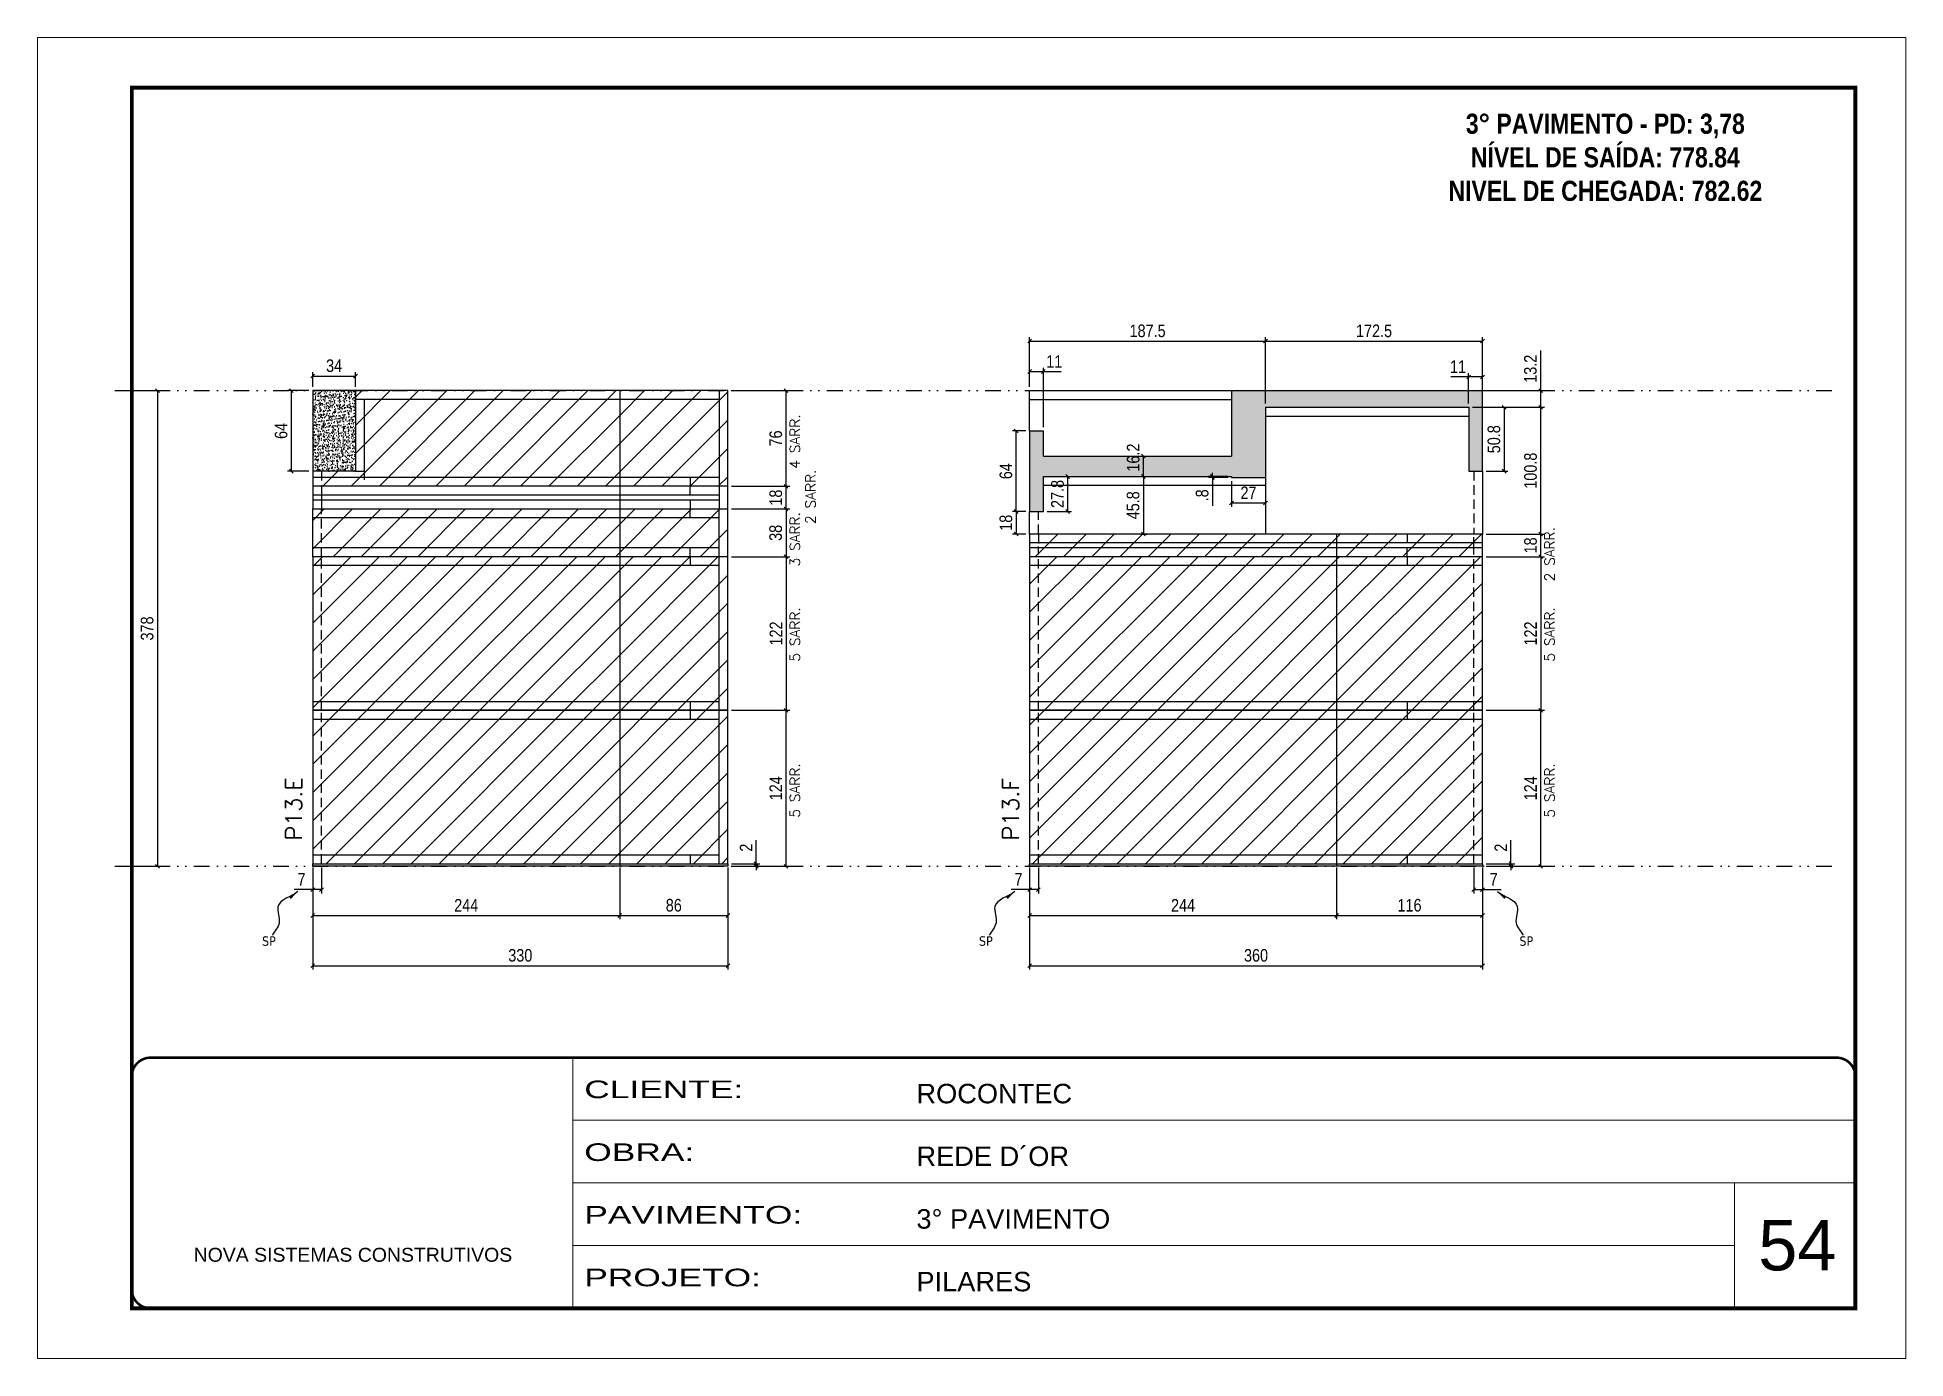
# Model space of a CAD drawing. Extents: x 2949 to 9203, y -16089 to 12527.
# Drawn here: x 4548 to 6033, y -3455 to -2405 of the extents above; entities that cross this region are included whole.
import ezdxf

# ---------------------------------------------------------------- set-up
doc = ezdxf.new("R2010")
doc.units = 0
for name, pattern in [('CONTINUO', [0]), ('DASHED', [0.75, 0.5, -0.25]), ('DIVIDE2', [0.625, 0.25, -0.125, 0, -0.125, 0, -0.125]), ('HIDDEN', [0.375, 0.25, -0.125])]:
    doc.linetypes.add(name, pattern=pattern)
for name, color, linetype, lineweight in [('CARIMBO', 255, 'Continuous', 9), ('Folhas', 255, 'Continuous', 9), ('Hachura', 251, 'Continuous', 9), ('SARRAFO DE PRESSAO', 251, 'DASHED', 9), ('Texto Seção', 7, 'Continuous', 15)]:
    doc.layers.add(name, color=color, linetype=linetype, lineweight=lineweight)
for name, color, linetype in [('COTA', 241, 'Continuous'), ('NOMENCLATURA', 7, 'Continuous'), ('Nível', 160, 'Continuous'), ('Painéis', 200, 'Continuous'), ('SARR_2.2x7', 40, 'Continuous'), ('Sarrafo de Pressão', 42, 'HIDDEN'), ('texto', 7, 'Continuous')]:
    doc.layers.add(name, color=color, linetype=linetype)
doc.styles.add('ARIAL', font='arial.ttf')
doc.styles.add('COTA TECNICA', font='techl___.ttf', dxfattribs={"height": 10})
doc.styles.add('COTA TECNICA-50', font='techl___.ttf', dxfattribs={"height": 10})
doc.styles.add('REGUA-120', font='ROMANS.shx', dxfattribs={"height": 15})
doc.styles.add('ROMANC', font='techb___.ttf', dxfattribs={"height": 2.5})
doc.styles.add('ROMANS', font='romans.shx')
doc.styles.get("Standard").update_dxf_attribs({"font": 'arial.ttf'})
doc.styles.add('Tecnologia', font='')
doc.styles.get('Tecnologia').set_extended_font_data('Forgotten Futurist')
doc.dimstyles.new('COTA PAINEL-50', dxfattribs={"dimtxt": 10, "dimasz": 3, "dimexe": 3, "dimexo": 3, "dimgap": 3, "dimtad": 1, "dimdec": 1, "dimzin": 12, "dimdsep": 46, "dimtxsty": 'COTA TECNICA-50', "dimblk1": 'OBLIQUE', "dimblk2": 'OBLIQUE', "dimsah": 1, "dimcen": 0.9, "dimclrd": 4, "dimclre": 4, "dimclrt": 240, "dimadec": 1, "dimazin": 3, "dimtfac": 1, "dimtdec": 1, "dimtmove": 0, "dimatfit": 3, "dimfxl": 1, "dimtolj": 1, "dimtzin": 12, "dimarcsym": 0})
doc.dimstyles.new('PAINEL', dxfattribs={"dimtxt": 10, "dimasz": 3, "dimexe": 3, "dimexo": 3, "dimgap": 3, "dimtad": 1, "dimdec": 1, "dimzin": 12, "dimdsep": 46, "dimtxsty": 'COTA TECNICA', "dimblk1": 'OBLIQUE', "dimblk2": 'OBLIQUE', "dimsah": 1, "dimcen": 0.9, "dimclrd": 4, "dimclre": 4, "dimclrt": 240, "dimadec": 1, "dimazin": 3, "dimtfac": 1, "dimtdec": 1, "dimtmove": 0, "dimatfit": 3, "dimfxl": 1, "dimtolj": 1, "dimtzin": 12, "dimarcsym": 0})
doc.dimstyles.get("Standard").update_dxf_attribs({"dimtxt": 0.18, "dimasz": 0.18, "dimexe": 0.18, "dimexo": 0.0625, "dimgap": 0.09, "dimtad": 0, "dimtih": 1, "dimtoh": 1, "dimdec": 4, "dimzin": 0, "dimdsep": 46, "dimtxsty": 'Standard', "dimcen": 0.09, "dimadec": 0, "dimazin": 0, "dimtfac": 1, "dimtdec": 4, "dimtofl": 0, "dimtmove": 0, "dimatfit": 3, "dimfxl": 1, "dimtolj": 1, "dimtzin": 0, "dimarcsym": 0})
pattern_1 = [(45, (-129255.467, -35347.797), (-11.2253202, 11.2253202), [])]
pattern_2 = [(45, (-2336.75, -2823.194), (-11.22532, 11.22532), [])]
pattern_3 = [(45, (-2336.75, -2839.194), (-11.22532, 11.22532), [])]
pattern_4 = [(45, (0, 3445.725), (-11.22532, 11.22532), [])]

msp = doc.modelspace()

# ---------------------------------------------------------------- texts
at = {"layer": 'CARIMBO', "style": 'ARIAL'}
msp.add_text('54', height=40, dxfattribs=at).set_placement((5915.39, -3384.6))
at = {"layer": 'NOMENCLATURA', "color": 2, "insert": (5793.86, -2438.68), "char_height": 16, "attachment_point": 2, "style": 'ROMANC'}
msp.add_mtext_dynamic_manual_height_columns('\\P3° PAVIMENTO - PD: 3,78\\PNÍVEL DE SAÍDA: 778.84\\PNIVEL DE CHEGADA: 782.62', width=300.2766, gutter_width=1, heights=[0], dxfattribs=at)
at = {"layer": 'texto', "color": 0, "char_height": 7.5, "attachment_point": 5}
for insert in [(4731.6, -3122.95), (5301.46, -3122.95), (5731.01, -3122.95)]:
    msp.add_mtext('{\\fTahoma|b0|i0|c0|p34;\\C4;SP}', dxfattribs=dict(at, insert=insert))
at = {"layer": 'Texto Seção', "linetype": 'Continuous', "style": 'ROMANS'}
for s, p in [('4 SARR.', (5153.68, -2747.53)), ('2 SARR.', (5166.1, -2791.47)), ('3 SARR.', (5153.68, -2825.2)), ('2 SARR.', (5753.54, -2837.1)), ('5 SARR.', (5153.68, -2900.86)), ('5 SARR.', (5753.54, -2900.86)), ('5 SARR.', (5153.68, -3024.86)), ('5 SARR.', (5753.54, -3024.86))]:
    msp.add_text(s, height=8, rotation=90, dxfattribs=at).set_placement(p)
at = {"layer": 'Texto Seção', "char_height": 13, "width": 285.3299, "attachment_point": 7, "rotation": 90, "style": 'REGUA-120'}
for s, insert in [('P13.E', (4757.83, -3042.99)), ('P13.F', (5327.69, -3042.99))]:
    msp.add_mtext(s, dxfattribs=dict(at, insert=insert))

# ---------------------------------------------------------------- blocks, each defined once
blk = doc.blocks.new('9999999999')
at = {"color": 30, "linetype": 'CONTINUO'}
for p, q in [((98564.6, 34230.2), (98564.6, 34429.4)), ((98564.6, 34379.6), (99584, 34379.6)), ((98564.6, 34329.8), (99488, 34329.8)), ((99584, 34329.8), (99488, 34329.8)), ((99488, 34329.8), (99488, 34230.2)), ((98564.6, 34280), (99488, 34280))]:
    blk.add_line(p, q, dxfattribs=at)
at = {"color": 30, "linetype": 'CONTINUO', "const_width": 2}
blk.add_lwpolyline([(99584, 34230.2), (99584, 34414.4, 0.414214), (99569, 34429.4), (98229, 34429.4, 0.414214), (98214, 34414.4), (98214, 34245.2, 0.414214), (98229, 34230.2), (99584, 34230.2)], format="xyb", dxfattribs=at)
at = {"layer": 'Folhas'}
blk.add_lwpolyline([(98139, 34190.2), (99624, 34190.2), (99624, 35240.2), (98139, 35240.2)], close=True, dxfattribs=at)
at = {"layer": 'Folhas', "color": 30, "const_width": 3}
blk.add_lwpolyline([(98214, 34230.2), (99584, 34230.2), (99584, 35200.2), (98214, 35200.2)], close=True, dxfattribs=at)
at = {"color": 7, "linetype": 'Continuous', "ltscale": 5, "style": 'ARIAL'}
for s, height, p in [('ROCONTEC', 15.48, (98837.7, 34393.1)), ('REDE D´OR', 15.48, (98837.7, 34343.3)), ('3° PAVIMENTO', 15.483, (98837.7, 34293.5)), ('NOVA SISTEMAS CONSTRUTIVOS', 11.059, (98263.2, 34267.2)), ('PILARES', 15.48, (98837.7, 34243.7))]:
    blk.add_text(s, height=height, dxfattribs=at).set_placement(p)
at = {"layer": 'Folhas', "color": 7, "style": 'Tecnologia', "width": 1.5}
for s, p in [('CLIENTE:', (98573.7, 34397.2)), ('OBRA:', (98573.7, 34347.3)), ('PAVIMENTO:', (98573.7, 34297.5)), ('PROJETO:', (98573.7, 34247.7))]:
    blk.add_text(s, height=14, dxfattribs=at).set_placement(p)
blk = doc.blocks.new('_Oblique')
at = {"color": 0, "linetype": 'ByBlock', "lineweight": -2}
blk.add_line((-0.5, -0.5), (0.5, 0.5), dxfattribs=at)
blk = doc.blocks.new('*D1651')
at = {"layer": 'COTA', "color": 4, "linetype": 'ByBlock', "lineweight": -2, "transparency": 16777216}
for p, q in [((4612, -2685.5), (4646, -2685.5)), ((4643, -2685.5), (4643, -3063.5)), ((4612, -3063.5), (4646, -3063.5))]:
    blk.add_line(p, q, dxfattribs=at)
at = {"layer": 'Defpoints', "color": 0, "linetype": 'ByBlock', "transparency": 16777216}
for p in [(4609, -2685.5), (4609, -3063.5), (4643, -3063.5)]:
    blk.add_point(p, dxfattribs=at)
at = {"layer": 'COTA', "color": 4, "linetype": 'ByBlock', "lineweight": -2, "transparency": 16777216, "xscale": 3, "yscale": 3, "zscale": 3}
for p, rotation in [((4643, -2685.5), 90), ((4643, -3063.5), 270)]:
    blk.add_blockref('_Oblique', p, dxfattribs=dict(at, rotation=rotation))
at = {"layer": 'COTA', "color": 240, "linetype": 'ByBlock', "transparency": 16777216, "insert": (4634.8, -2874.5), "char_height": 10, "attachment_point": 5, "rotation": 90, "style": 'COTA TECNICA'}
blk.add_mtext('\\A1;378', dxfattribs=at)
blk = doc.blocks.new('*D1630')
at = {"layer": 'COTA', "color": 4, "lineweight": -2, "transparency": 16777216}
for p, q in [((4766.4, -3064.5), (4766.4, -3145.5)), ((5096.4, -3064.5), (5096.4, -3145.5)), ((4766.4, -3142.5), (5096.4, -3142.5))]:
    blk.add_line(p, q, dxfattribs=at)
at = {"layer": 'Defpoints', "color": 0, "transparency": 16777216}
for p in [(4766.4, -3061.5), (5096.4, -3061.5), (5096.4, -3142.5)]:
    blk.add_point(p, dxfattribs=at)
at = {"layer": 'COTA', "color": 4, "lineweight": -2, "transparency": 16777216, "xscale": 3, "yscale": 3, "zscale": 3, "rotation": 180}
blk.add_blockref('_Oblique', (4766.4, -3142.5), dxfattribs=at)
at = {"layer": 'COTA', "color": 4, "lineweight": -2, "transparency": 16777216, "xscale": 3, "yscale": 3, "zscale": 3}
blk.add_blockref('_Oblique', (5096.4, -3142.5), dxfattribs=at)
at = {"layer": 'COTA', "color": 240, "transparency": 16777216, "insert": (4931.4, -3134.3), "char_height": 10, "attachment_point": 5, "style": 'COTA TECNICA'}
blk.add_mtext('\\A1;330', dxfattribs=at)
blk = doc.blocks.new('*D1631')
at = {"layer": 'COTA', "color": 4, "lineweight": -2, "transparency": 16777216}
for p, q in [((5099.4, -2685.5), (5145.6, -2685.5)), ((5142.6, -2761.5), (5142.6, -2685.5)), ((5099.4, -2761.5), (5145.6, -2761.5))]:
    blk.add_line(p, q, dxfattribs=at)
at = {"layer": 'Defpoints', "color": 0, "transparency": 16777216}
for p in [(5096.4, -2685.5), (5142.6, -2685.5), (5096.4, -2761.5)]:
    blk.add_point(p, dxfattribs=at)
at = {"layer": 'COTA', "color": 4, "lineweight": -2, "transparency": 16777216, "xscale": 3, "yscale": 3, "zscale": 3}
for p, rotation in [((5142.6, -2685.5), 90), ((5142.6, -2761.5), 270)]:
    blk.add_blockref('_Oblique', p, dxfattribs=dict(at, rotation=rotation))
at = {"layer": 'COTA', "color": 240, "transparency": 16777216, "insert": (5134.5, -2723.5), "char_height": 10, "attachment_point": 5, "rotation": 90, "style": 'COTA TECNICA'}
blk.add_mtext('\\A1;76', dxfattribs=at)
blk = doc.blocks.new('*D1632')
at = {"layer": 'COTA', "color": 4, "lineweight": -2, "transparency": 16777216}
for p, q in [((4766.4, -3066.5), (4766.4, -3085)), ((4773.4, -3064.5), (4773.4, -3085)), ((4766.4, -3082), (4751.6, -3082)), ((4773.4, -3082), (4766.4, -3082))]:
    blk.add_line(p, q, dxfattribs=at)
at = {"layer": 'Defpoints', "color": 0, "transparency": 16777216}
for p in [(4766.4, -3063.5), (4773.4, -3061.5), (4766.4, -3082)]:
    blk.add_point(p, dxfattribs=at)
at = {"layer": 'COTA', "color": 4, "lineweight": -2, "transparency": 16777216, "xscale": 3, "yscale": 3, "zscale": 3, "rotation": 180}
blk.add_blockref('_Oblique', (4766.4, -3082), dxfattribs=at)
at = {"layer": 'COTA', "color": 4, "lineweight": -2, "transparency": 16777216, "xscale": 3, "yscale": 3, "zscale": 3}
blk.add_blockref('_Oblique', (4773.4, -3082), dxfattribs=at)
at = {"layer": 'COTA', "color": 240, "transparency": 16777216, "insert": (4757.5, -3073.9), "char_height": 10, "attachment_point": 5, "style": 'COTA TECNICA-50'}
blk.add_mtext('\\A1;7', dxfattribs=at)
blk = doc.blocks.new('*D1633')
at = {"layer": 'COTA', "color": 4, "lineweight": -2, "transparency": 16777216}
for p, q in [((5099.4, -2939.5), (5145.6, -2939.5)), ((5142.6, -3063.5), (5142.6, -2939.5)), ((5099.4, -3063.5), (5145.6, -3063.5))]:
    blk.add_line(p, q, dxfattribs=at)
at = {"layer": 'Defpoints', "color": 0, "transparency": 16777216}
for p in [(5096.4, -2939.5), (5142.6, -2939.5), (5096.4, -3063.5)]:
    blk.add_point(p, dxfattribs=at)
at = {"layer": 'COTA', "color": 4, "lineweight": -2, "transparency": 16777216, "xscale": 3, "yscale": 3, "zscale": 3}
for p, rotation in [((5142.6, -2939.5), 90), ((5142.6, -3063.5), 270)]:
    blk.add_blockref('_Oblique', p, dxfattribs=dict(at, rotation=rotation))
at = {"layer": 'COTA', "color": 240, "transparency": 16777216, "insert": (5134.5, -3001.5), "char_height": 10, "attachment_point": 5, "rotation": 90, "style": 'COTA TECNICA-50'}
blk.add_mtext('\\A1;124', dxfattribs=at)
blk = doc.blocks.new('*D1634')
at = {"layer": 'COTA', "color": 4, "lineweight": -2, "transparency": 16777216}
for p, q in [((5118.9, -3061.5), (5118.9, -3042.7)), ((5099.4, -3061.5), (5121.9, -3061.5)), ((5099.4, -3063.5), (5121.9, -3063.5)), ((5118.9, -3063.5), (5118.9, -3061.5)), ((5118.9, -3063.5), (5118.9, -3066.5))]:
    blk.add_line(p, q, dxfattribs=at)
at = {"layer": 'Defpoints', "color": 0, "transparency": 16777216}
for p in [(5096.4, -3061.5), (5096.4, -3063.5), (5118.9, -3063.5)]:
    blk.add_point(p, dxfattribs=at)
at = {"layer": 'COTA', "color": 4, "lineweight": -2, "transparency": 16777216, "xscale": 3, "yscale": 3, "zscale": 3}
for p, rotation in [((5118.9, -3061.5), 270), ((5118.9, -3063.5), 90)]:
    blk.add_blockref('_Oblique', p, dxfattribs=dict(at, rotation=rotation))
at = {"layer": 'COTA', "color": 240, "transparency": 16777216, "insert": (5110.9, -3048.7), "char_height": 10, "attachment_point": 5, "rotation": 90, "style": 'COTA TECNICA-50'}
blk.add_mtext('\\A1;2', dxfattribs=at)
blk = doc.blocks.new('*D1635')
at = {"layer": 'COTA', "color": 4, "linetype": 'ByBlock', "lineweight": -2, "transparency": 16777216}
for p, q in [((5099.4, -2817.5), (5145.6, -2817.5)), ((5142.6, -2817.5), (5142.6, -2939.5)), ((5099.4, -2939.5), (5145.6, -2939.5))]:
    blk.add_line(p, q, dxfattribs=at)
at = {"layer": 'Defpoints', "color": 0, "linetype": 'ByBlock', "transparency": 16777216}
for p in [(5096.4, -2817.5), (5096.4, -2939.5), (5142.6, -2939.5)]:
    blk.add_point(p, dxfattribs=at)
at = {"layer": 'COTA', "color": 4, "linetype": 'ByBlock', "lineweight": -2, "transparency": 16777216, "xscale": 3, "yscale": 3, "zscale": 3}
for p, rotation in [((5142.6, -2817.5), 90), ((5142.6, -2939.5), 270)]:
    blk.add_blockref('_Oblique', p, dxfattribs=dict(at, rotation=rotation))
at = {"layer": 'COTA', "color": 240, "linetype": 'ByBlock', "transparency": 16777216, "insert": (5134.6, -2878.5), "char_height": 10, "attachment_point": 5, "rotation": 90, "style": 'COTA TECNICA'}
blk.add_mtext('\\A1;122', dxfattribs=at)
blk = doc.blocks.new('*D1636')
at = {"layer": 'COTA', "color": 4, "linetype": 'ByBlock', "lineweight": -2, "transparency": 16777216}
for p, q in [((4766.4, -3066.5), (4766.4, -3105.6)), ((5010.4, -3064.5), (5010.4, -3105.6)), ((4766.4, -3102.6), (5010.4, -3102.6))]:
    blk.add_line(p, q, dxfattribs=at)
at = {"layer": 'Defpoints', "color": 0, "linetype": 'ByBlock', "transparency": 16777216}
for p in [(4766.4, -3063.5), (5010.4, -3061.5), (5010.4, -3102.6)]:
    blk.add_point(p, dxfattribs=at)
at = {"layer": 'COTA', "color": 4, "linetype": 'ByBlock', "lineweight": -2, "transparency": 16777216, "xscale": 3, "yscale": 3, "zscale": 3, "rotation": 180}
blk.add_blockref('_Oblique', (4766.4, -3102.6), dxfattribs=at)
at = {"layer": 'COTA', "color": 4, "linetype": 'ByBlock', "lineweight": -2, "transparency": 16777216, "xscale": 3, "yscale": 3, "zscale": 3}
blk.add_blockref('_Oblique', (5010.4, -3102.6), dxfattribs=at)
at = {"layer": 'COTA', "color": 240, "linetype": 'ByBlock', "transparency": 16777216, "insert": (4888.4, -3094.5), "char_height": 10, "attachment_point": 5, "style": 'COTA TECNICA'}
blk.add_mtext('\\A1;244', dxfattribs=at)
blk = doc.blocks.new('*D1637')
at = {"layer": 'COTA', "color": 4, "linetype": 'ByBlock', "lineweight": -2, "transparency": 16777216}
for p, q in [((5010.4, -3064.5), (5010.4, -3105.6)), ((5096.4, -3066.5), (5096.4, -3105.6)), ((5010.4, -3102.6), (5096.4, -3102.6))]:
    blk.add_line(p, q, dxfattribs=at)
at = {"layer": 'Defpoints', "color": 0, "linetype": 'ByBlock', "transparency": 16777216}
for p in [(5010.4, -3061.5), (5096.4, -3063.5), (5096.4, -3102.6)]:
    blk.add_point(p, dxfattribs=at)
at = {"layer": 'COTA', "color": 4, "linetype": 'ByBlock', "lineweight": -2, "transparency": 16777216, "xscale": 3, "yscale": 3, "zscale": 3, "rotation": 180}
blk.add_blockref('_Oblique', (5010.4, -3102.6), dxfattribs=at)
at = {"layer": 'COTA', "color": 4, "linetype": 'ByBlock', "lineweight": -2, "transparency": 16777216, "xscale": 3, "yscale": 3, "zscale": 3}
blk.add_blockref('_Oblique', (5096.4, -3102.6), dxfattribs=at)
at = {"layer": 'COTA', "color": 240, "linetype": 'ByBlock', "transparency": 16777216, "insert": (5053.4, -3094.5), "char_height": 10, "attachment_point": 5, "style": 'COTA TECNICA'}
blk.add_mtext('\\A1;86', dxfattribs=at)
blk = doc.blocks.new('*D1609')
at = {"layer": 'COTA', "color": 4, "lineweight": -2, "transparency": 16777216}
for p, q in [((5336.2, -3064.5), (5336.2, -3145.5)), ((5696.2, -3064.5), (5696.2, -3145.5)), ((5336.2, -3142.5), (5696.2, -3142.5))]:
    blk.add_line(p, q, dxfattribs=at)
at = {"layer": 'Defpoints', "color": 0, "transparency": 16777216}
for p in [(5336.2, -3061.5), (5696.2, -3061.5), (5696.2, -3142.5)]:
    blk.add_point(p, dxfattribs=at)
at = {"layer": 'COTA', "color": 4, "lineweight": -2, "transparency": 16777216, "xscale": 3, "yscale": 3, "zscale": 3, "rotation": 180}
blk.add_blockref('_Oblique', (5336.2, -3142.5), dxfattribs=at)
at = {"layer": 'COTA', "color": 4, "lineweight": -2, "transparency": 16777216, "xscale": 3, "yscale": 3, "zscale": 3}
blk.add_blockref('_Oblique', (5696.2, -3142.5), dxfattribs=at)
at = {"layer": 'COTA', "color": 240, "transparency": 16777216, "insert": (5516.2, -3134.3), "char_height": 10, "attachment_point": 5, "style": 'COTA TECNICA'}
blk.add_mtext('\\A1;360', dxfattribs=at)
blk = doc.blocks.new('*D1610')
at = {"layer": 'COTA', "color": 4, "lineweight": -2, "transparency": 16777216}
for p, q in [((5699.2, -2799.5), (5745.5, -2799.5)), ((5742.5, -2817.5), (5742.5, -2799.5)), ((5699.2, -2817.5), (5745.5, -2817.5))]:
    blk.add_line(p, q, dxfattribs=at)
at = {"layer": 'Defpoints', "color": 0, "transparency": 16777216}
for p in [(5696.2, -2799.5), (5742.5, -2799.5), (5696.2, -2817.5)]:
    blk.add_point(p, dxfattribs=at)
at = {"layer": 'COTA', "color": 4, "lineweight": -2, "transparency": 16777216, "xscale": 3, "yscale": 3, "zscale": 3}
for p, rotation in [((5742.5, -2799.5), 90), ((5742.5, -2817.5), 270)]:
    blk.add_blockref('_Oblique', p, dxfattribs=dict(at, rotation=rotation))
at = {"layer": 'COTA', "color": 240, "transparency": 16777216, "insert": (5734.4, -2808.5), "char_height": 10, "attachment_point": 5, "rotation": 90, "style": 'COTA TECNICA'}
blk.add_mtext('\\A1;18', dxfattribs=at)
blk = doc.blocks.new('*D1611')
at = {"layer": 'COTA', "color": 4, "lineweight": -2, "transparency": 16777216}
for p, q in [((5336.2, -3066.5), (5336.2, -3085)), ((5343.2, -3064.5), (5343.2, -3085)), ((5336.2, -3082), (5321.5, -3082)), ((5343.2, -3082), (5336.2, -3082))]:
    blk.add_line(p, q, dxfattribs=at)
at = {"layer": 'Defpoints', "color": 0, "transparency": 16777216}
for p in [(5336.2, -3063.5), (5343.2, -3061.5), (5336.2, -3082)]:
    blk.add_point(p, dxfattribs=at)
at = {"layer": 'COTA', "color": 4, "lineweight": -2, "transparency": 16777216, "xscale": 3, "yscale": 3, "zscale": 3, "rotation": 180}
blk.add_blockref('_Oblique', (5336.2, -3082), dxfattribs=at)
at = {"layer": 'COTA', "color": 4, "lineweight": -2, "transparency": 16777216, "xscale": 3, "yscale": 3, "zscale": 3}
blk.add_blockref('_Oblique', (5343.2, -3082), dxfattribs=at)
at = {"layer": 'COTA', "color": 240, "transparency": 16777216, "insert": (5327.4, -3073.9), "char_height": 10, "attachment_point": 5, "style": 'COTA TECNICA-50'}
blk.add_mtext('\\A1;7', dxfattribs=at)
blk = doc.blocks.new('*D1612')
at = {"layer": 'COTA', "color": 4, "lineweight": -2, "transparency": 16777216}
for p, q in [((5689.2, -3064.5), (5689.2, -3085)), ((5696.2, -3066.5), (5696.2, -3085)), ((5689.2, -3082), (5696.2, -3082)), ((5696.2, -3082), (5711, -3082))]:
    blk.add_line(p, q, dxfattribs=at)
at = {"layer": 'Defpoints', "color": 0, "transparency": 16777216}
for p in [(5689.2, -3061.5), (5696.2, -3063.5), (5696.2, -3082)]:
    blk.add_point(p, dxfattribs=at)
at = {"layer": 'COTA', "color": 4, "lineweight": -2, "transparency": 16777216, "xscale": 3, "yscale": 3, "zscale": 3, "rotation": 180}
blk.add_blockref('_Oblique', (5689.2, -3082), dxfattribs=at)
at = {"layer": 'COTA', "color": 4, "lineweight": -2, "transparency": 16777216, "xscale": 3, "yscale": 3, "zscale": 3}
blk.add_blockref('_Oblique', (5696.2, -3082), dxfattribs=at)
at = {"layer": 'COTA', "color": 240, "transparency": 16777216, "insert": (5705.1, -3073.9), "char_height": 10, "attachment_point": 5, "style": 'COTA TECNICA-50'}
blk.add_mtext('\\A1;7', dxfattribs=at)
blk = doc.blocks.new('*D1613')
at = {"layer": 'COTA', "color": 4, "lineweight": -2, "transparency": 16777216}
for p, q in [((5699.2, -2939.5), (5745.5, -2939.5)), ((5742.5, -3063.5), (5742.5, -2939.5)), ((5699.2, -3063.5), (5745.5, -3063.5))]:
    blk.add_line(p, q, dxfattribs=at)
at = {"layer": 'Defpoints', "color": 0, "transparency": 16777216}
for p in [(5696.2, -2939.5), (5742.5, -2939.5), (5696.2, -3063.5)]:
    blk.add_point(p, dxfattribs=at)
at = {"layer": 'COTA', "color": 4, "lineweight": -2, "transparency": 16777216, "xscale": 3, "yscale": 3, "zscale": 3}
for p, rotation in [((5742.5, -2939.5), 90), ((5742.5, -3063.5), 270)]:
    blk.add_blockref('_Oblique', p, dxfattribs=dict(at, rotation=rotation))
at = {"layer": 'COTA', "color": 240, "transparency": 16777216, "insert": (5734.4, -3001.5), "char_height": 10, "attachment_point": 5, "rotation": 90, "style": 'COTA TECNICA-50'}
blk.add_mtext('\\A1;124', dxfattribs=at)
blk = doc.blocks.new('*D1614')
at = {"layer": 'COTA', "color": 4, "lineweight": -2, "transparency": 16777216}
for p, q in [((5718.8, -3061.5), (5718.8, -3042.7)), ((5699.2, -3061.5), (5721.8, -3061.5)), ((5699.2, -3063.5), (5721.8, -3063.5)), ((5718.8, -3063.5), (5718.8, -3061.5)), ((5718.8, -3063.5), (5718.8, -3066.5))]:
    blk.add_line(p, q, dxfattribs=at)
at = {"layer": 'Defpoints', "color": 0, "transparency": 16777216}
for p in [(5696.2, -3061.5), (5696.2, -3063.5), (5718.8, -3063.5)]:
    blk.add_point(p, dxfattribs=at)
at = {"layer": 'COTA', "color": 4, "lineweight": -2, "transparency": 16777216, "xscale": 3, "yscale": 3, "zscale": 3}
for p, rotation in [((5718.8, -3061.5), 270), ((5718.8, -3063.5), 90)]:
    blk.add_blockref('_Oblique', p, dxfattribs=dict(at, rotation=rotation))
at = {"layer": 'COTA', "color": 240, "transparency": 16777216, "insert": (5710.8, -3048.7), "char_height": 10, "attachment_point": 5, "rotation": 90, "style": 'COTA TECNICA-50'}
blk.add_mtext('\\A1;2', dxfattribs=at)
blk = doc.blocks.new('*D1615')
at = {"layer": 'COTA', "color": 4, "linetype": 'ByBlock', "lineweight": -2, "transparency": 16777216}
for p, q in [((5699.2, -2817.5), (5745.5, -2817.5)), ((5742.5, -2817.5), (5742.5, -2939.5)), ((5699.2, -2939.5), (5745.5, -2939.5))]:
    blk.add_line(p, q, dxfattribs=at)
at = {"layer": 'Defpoints', "color": 0, "linetype": 'ByBlock', "transparency": 16777216}
for p in [(5696.2, -2817.5), (5696.2, -2939.5), (5742.5, -2939.5)]:
    blk.add_point(p, dxfattribs=at)
at = {"layer": 'COTA', "color": 4, "linetype": 'ByBlock', "lineweight": -2, "transparency": 16777216, "xscale": 3, "yscale": 3, "zscale": 3}
for p, rotation in [((5742.5, -2817.5), 90), ((5742.5, -2939.5), 270)]:
    blk.add_blockref('_Oblique', p, dxfattribs=dict(at, rotation=rotation))
at = {"layer": 'COTA', "color": 240, "linetype": 'ByBlock', "transparency": 16777216, "insert": (5734.4, -2878.5), "char_height": 10, "attachment_point": 5, "rotation": 90, "style": 'COTA TECNICA'}
blk.add_mtext('\\A1;122', dxfattribs=at)
blk = doc.blocks.new('*D1616')
at = {"layer": 'COTA', "color": 4, "linetype": 'ByBlock', "lineweight": -2, "transparency": 16777216}
for p, q in [((5336.2, -3066.5), (5336.2, -3105.6)), ((5580.2, -3064.5), (5580.2, -3105.6)), ((5336.2, -3102.6), (5580.2, -3102.6))]:
    blk.add_line(p, q, dxfattribs=at)
at = {"layer": 'Defpoints', "color": 0, "linetype": 'ByBlock', "transparency": 16777216}
for p in [(5336.2, -3063.5), (5580.2, -3061.5), (5580.2, -3102.6)]:
    blk.add_point(p, dxfattribs=at)
at = {"layer": 'COTA', "color": 4, "linetype": 'ByBlock', "lineweight": -2, "transparency": 16777216, "xscale": 3, "yscale": 3, "zscale": 3, "rotation": 180}
blk.add_blockref('_Oblique', (5336.2, -3102.6), dxfattribs=at)
at = {"layer": 'COTA', "color": 4, "linetype": 'ByBlock', "lineweight": -2, "transparency": 16777216, "xscale": 3, "yscale": 3, "zscale": 3}
blk.add_blockref('_Oblique', (5580.2, -3102.6), dxfattribs=at)
at = {"layer": 'COTA', "color": 240, "linetype": 'ByBlock', "transparency": 16777216, "insert": (5458.2, -3094.5), "char_height": 10, "attachment_point": 5, "style": 'COTA TECNICA'}
blk.add_mtext('\\A1;244', dxfattribs=at)
blk = doc.blocks.new('*D1617')
at = {"layer": 'COTA', "color": 4, "linetype": 'ByBlock', "lineweight": -2, "transparency": 16777216}
for p, q in [((5580.2, -3064.5), (5580.2, -3105.6)), ((5696.2, -3066.5), (5696.2, -3105.6)), ((5580.2, -3102.6), (5696.2, -3102.6))]:
    blk.add_line(p, q, dxfattribs=at)
at = {"layer": 'Defpoints', "color": 0, "linetype": 'ByBlock', "transparency": 16777216}
for p in [(5580.2, -3061.5), (5696.2, -3063.5), (5696.2, -3102.6)]:
    blk.add_point(p, dxfattribs=at)
at = {"layer": 'COTA', "color": 4, "linetype": 'ByBlock', "lineweight": -2, "transparency": 16777216, "xscale": 3, "yscale": 3, "zscale": 3, "rotation": 180}
blk.add_blockref('_Oblique', (5580.2, -3102.6), dxfattribs=at)
at = {"layer": 'COTA', "color": 4, "linetype": 'ByBlock', "lineweight": -2, "transparency": 16777216, "xscale": 3, "yscale": 3, "zscale": 3}
blk.add_blockref('_Oblique', (5696.2, -3102.6), dxfattribs=at)
at = {"layer": 'COTA', "color": 240, "linetype": 'ByBlock', "transparency": 16777216, "insert": (5638.2, -3094.5), "char_height": 10, "attachment_point": 5, "style": 'COTA TECNICA'}
blk.add_mtext('\\A1;116', dxfattribs=at)
blk = doc.blocks.new('*D1644')
at = {"layer": 'COTA', "color": 4, "linetype": 'ByBlock', "lineweight": -2, "transparency": 16777216}
for p, q in [((4763.4, -2685.5), (4746.4, -2685.5)), ((4749.4, -2685.5), (4749.4, -2749.5)), ((4763.4, -2749.5), (4746.4, -2749.5))]:
    blk.add_line(p, q, dxfattribs=at)
at = {"layer": 'Defpoints', "color": 0, "linetype": 'ByBlock', "transparency": 16777216}
for p in [(4766.4, -2685.5), (4749.4, -2749.5), (4766.4, -2749.5)]:
    blk.add_point(p, dxfattribs=at)
at = {"layer": 'COTA', "color": 4, "linetype": 'ByBlock', "lineweight": -2, "transparency": 16777216, "xscale": 3, "yscale": 3, "zscale": 3}
for p, rotation in [((4749.4, -2685.5), 90), ((4749.4, -2749.5), 270)]:
    blk.add_blockref('_Oblique', p, dxfattribs=dict(at, rotation=rotation))
at = {"layer": 'COTA', "color": 240, "linetype": 'ByBlock', "transparency": 16777216, "insert": (4741.3, -2717.5), "char_height": 10, "attachment_point": 5, "rotation": 90, "style": 'COTA TECNICA'}
blk.add_mtext('\\A1;64', dxfattribs=at)
blk = doc.blocks.new('*D1645')
at = {"layer": 'COTA', "color": 4, "linetype": 'ByBlock', "lineweight": -2, "transparency": 16777216}
for p, q in [((4766.4, -2682.5), (4766.4, -2670.9)), ((4800.4, -2682.5), (4800.4, -2670.9)), ((4766.4, -2673.9), (4800.4, -2673.9))]:
    blk.add_line(p, q, dxfattribs=at)
at = {"layer": 'Defpoints', "color": 0, "linetype": 'ByBlock', "transparency": 16777216}
for p in [(4766.4, -2685.5), (4800.4, -2673.9), (4800.4, -2685.5)]:
    blk.add_point(p, dxfattribs=at)
at = {"layer": 'COTA', "color": 4, "linetype": 'ByBlock', "lineweight": -2, "transparency": 16777216, "xscale": 3, "yscale": 3, "zscale": 3, "rotation": 180}
blk.add_blockref('_Oblique', (4766.4, -2673.9), dxfattribs=at)
at = {"layer": 'COTA', "color": 4, "linetype": 'ByBlock', "lineweight": -2, "transparency": 16777216, "xscale": 3, "yscale": 3, "zscale": 3}
blk.add_blockref('_Oblique', (4800.4, -2673.9), dxfattribs=at)
at = {"layer": 'COTA', "color": 240, "linetype": 'ByBlock', "transparency": 16777216, "insert": (4783.4, -2665.7), "char_height": 10, "attachment_point": 5, "style": 'COTA TECNICA'}
blk.add_mtext('\\A1;34', dxfattribs=at)
blk = doc.blocks.new('*D1654')
at = {"layer": 'COTA', "color": 4, "lineweight": -2, "transparency": 16777216}
for p, q in [((5099.4, -2779.5), (5145.6, -2779.5)), ((5142.6, -2779.5), (5142.6, -2817.5)), ((5099.4, -2817.5), (5145.6, -2817.5))]:
    blk.add_line(p, q, dxfattribs=at)
at = {"layer": 'Defpoints', "color": 0, "transparency": 16777216}
for p in [(5096.4, -2779.5), (5096.4, -2817.5), (5142.6, -2817.5)]:
    blk.add_point(p, dxfattribs=at)
at = {"layer": 'COTA', "color": 4, "lineweight": -2, "transparency": 16777216, "xscale": 3, "yscale": 3, "zscale": 3}
for p, rotation in [((5142.6, -2779.5), 90), ((5142.6, -2817.5), 270)]:
    blk.add_blockref('_Oblique', p, dxfattribs=dict(at, rotation=rotation))
at = {"layer": 'COTA', "color": 240, "transparency": 16777216, "insert": (5134.4, -2798.5), "char_height": 10, "attachment_point": 5, "rotation": 90, "style": 'COTA TECNICA'}
blk.add_mtext('\\A1;38', dxfattribs=at)
blk = doc.blocks.new('*D2825')
at = {"layer": 'COTA', "color": 4, "lineweight": -2, "transparency": 16777216}
for p, q in [((5099.4, -2761.5), (5145.6, -2761.5)), ((5142.6, -2779.5), (5142.6, -2761.5)), ((5099.4, -2779.5), (5145.6, -2779.5))]:
    blk.add_line(p, q, dxfattribs=at)
at = {"layer": 'Defpoints', "color": 0, "transparency": 16777216}
for p in [(5096.4, -2761.5), (5142.6, -2761.5), (5096.4, -2779.5)]:
    blk.add_point(p, dxfattribs=at)
at = {"layer": 'COTA', "color": 4, "lineweight": -2, "transparency": 16777216, "xscale": 3, "yscale": 3, "zscale": 3}
for p, rotation in [((5142.6, -2761.5), 90), ((5142.6, -2779.5), 270)]:
    blk.add_blockref('_Oblique', p, dxfattribs=dict(at, rotation=rotation))
at = {"layer": 'COTA', "color": 240, "transparency": 16777216, "insert": (5134.5, -2770.5), "char_height": 10, "attachment_point": 5, "rotation": 90, "style": 'COTA TECNICA-50'}
blk.add_mtext('\\A1;18', dxfattribs=at)
blk = doc.blocks.new('*D2826')
at = {"layer": 'COTA', "color": 4, "lineweight": -2, "transparency": 16777216}
for p, q in [((5699.2, -2698.7), (5745.5, -2698.7)), ((5742.5, -2799.5), (5742.5, -2698.7)), ((5699.2, -2799.5), (5745.5, -2799.5))]:
    blk.add_line(p, q, dxfattribs=at)
at = {"layer": 'Defpoints', "color": 0, "transparency": 16777216}
for p in [(5696.2, -2698.7), (5742.5, -2698.7), (5696.2, -2799.5)]:
    blk.add_point(p, dxfattribs=at)
at = {"layer": 'COTA', "color": 4, "lineweight": -2, "transparency": 16777216, "xscale": 3, "yscale": 3, "zscale": 3}
for p, rotation in [((5742.5, -2698.7), 90), ((5742.5, -2799.5), 270)]:
    blk.add_blockref('_Oblique', p, dxfattribs=dict(at, rotation=rotation))
at = {"layer": 'COTA', "color": 240, "transparency": 16777216, "insert": (5734.4, -2749.1), "char_height": 10, "attachment_point": 5, "rotation": 90, "style": 'COTA TECNICA-50'}
blk.add_mtext('\\A1;100.8', dxfattribs=at)
blk = doc.blocks.new('*D2827')
at = {"layer": 'COTA', "color": 4, "lineweight": -2, "transparency": 16777216}
for p, q in [((5699.2, -2698.7), (5716.4, -2698.7)), ((5713.4, -2698.7), (5713.4, -2749.5)), ((5699.2, -2749.5), (5716.4, -2749.5))]:
    blk.add_line(p, q, dxfattribs=at)
at = {"layer": 'Defpoints', "color": 0, "transparency": 16777216}
for p in [(5696.2, -2698.7), (5696.2, -2749.5), (5713.4, -2749.5)]:
    blk.add_point(p, dxfattribs=at)
at = {"layer": 'COTA', "color": 4, "lineweight": -2, "transparency": 16777216, "xscale": 3, "yscale": 3, "zscale": 3}
for p, rotation in [((5713.4, -2698.7), 90), ((5713.4, -2749.5), 270)]:
    blk.add_blockref('_Oblique', p, dxfattribs=dict(at, rotation=rotation))
at = {"layer": 'COTA', "color": 240, "transparency": 16777216, "insert": (5705.3, -2724.1), "char_height": 10, "attachment_point": 5, "rotation": 90, "style": 'COTA TECNICA-50'}
blk.add_mtext('\\A1;50.8', dxfattribs=at)
blk = doc.blocks.new('*D2828')
at = {"layer": 'COTA', "color": 4, "lineweight": -2, "transparency": 16777216}
for p, q in [((5333.2, -2717.5), (5322.5, -2717.5)), ((5325.5, -2781.5), (5325.5, -2717.5)), ((5333.2, -2781.5), (5322.5, -2781.5))]:
    blk.add_line(p, q, dxfattribs=at)
at = {"layer": 'Defpoints', "color": 0, "transparency": 16777216}
for p in [(5325.5, -2717.5), (5336.2, -2717.5), (5336.2, -2781.5)]:
    blk.add_point(p, dxfattribs=at)
at = {"layer": 'COTA', "color": 4, "lineweight": -2, "transparency": 16777216, "xscale": 3, "yscale": 3, "zscale": 3}
for p, rotation in [((5325.5, -2717.5), 90), ((5325.5, -2781.5), 270)]:
    blk.add_blockref('_Oblique', p, dxfattribs=dict(at, rotation=rotation))
at = {"layer": 'COTA', "color": 240, "transparency": 16777216, "insert": (5317.4, -2749.5), "char_height": 10, "attachment_point": 5, "rotation": 90, "style": 'COTA TECNICA-50'}
blk.add_mtext('\\A1;64', dxfattribs=at)
blk = doc.blocks.new('*D2829')
at = {"layer": 'COTA', "color": 4, "lineweight": -2, "transparency": 16777216}
for p, q in [((5336.2, -2682.5), (5336.2, -2643.1)), ((5523.7, -2695.7), (5523.7, -2643.1)), ((5336.2, -2646.1), (5523.7, -2646.1))]:
    blk.add_line(p, q, dxfattribs=at)
at = {"layer": 'Defpoints', "color": 0, "transparency": 16777216}
for p in [(5523.7, -2646.1), (5336.2, -2685.5), (5523.7, -2698.7)]:
    blk.add_point(p, dxfattribs=at)
at = {"layer": 'COTA', "color": 4, "lineweight": -2, "transparency": 16777216, "xscale": 3, "yscale": 3, "zscale": 3, "rotation": 180}
blk.add_blockref('_Oblique', (5336.2, -2646.1), dxfattribs=at)
at = {"layer": 'COTA', "color": 4, "lineweight": -2, "transparency": 16777216, "xscale": 3, "yscale": 3, "zscale": 3}
blk.add_blockref('_Oblique', (5523.7, -2646.1), dxfattribs=at)
at = {"layer": 'COTA', "color": 240, "transparency": 16777216, "insert": (5430, -2638), "char_height": 10, "attachment_point": 5, "style": 'COTA TECNICA-50'}
blk.add_mtext('\\A1;187.5', dxfattribs=at)
blk = doc.blocks.new('*D2830')
at = {"layer": 'COTA', "color": 4, "lineweight": -2, "transparency": 16777216}
for p, q in [((5523.7, -2695.7), (5523.7, -2643.1)), ((5696.2, -2695.7), (5696.2, -2643.1)), ((5523.7, -2646.1), (5696.2, -2646.1))]:
    blk.add_line(p, q, dxfattribs=at)
at = {"layer": 'Defpoints', "color": 0, "transparency": 16777216}
for p in [(5696.2, -2646.1), (5523.7, -2698.7), (5696.2, -2698.7)]:
    blk.add_point(p, dxfattribs=at)
at = {"layer": 'COTA', "color": 4, "lineweight": -2, "transparency": 16777216, "xscale": 3, "yscale": 3, "zscale": 3, "rotation": 180}
blk.add_blockref('_Oblique', (5523.7, -2646.1), dxfattribs=at)
at = {"layer": 'COTA', "color": 4, "lineweight": -2, "transparency": 16777216, "xscale": 3, "yscale": 3, "zscale": 3}
blk.add_blockref('_Oblique', (5696.2, -2646.1), dxfattribs=at)
at = {"layer": 'COTA', "color": 240, "transparency": 16777216, "insert": (5610, -2638), "char_height": 10, "attachment_point": 5, "style": 'COTA TECNICA-50'}
blk.add_mtext('\\A1;172.5', dxfattribs=at)
blk = doc.blocks.new('*D2831')
at = {"layer": 'COTA', "color": 4, "lineweight": -2, "transparency": 16777216}
for p, q in [((5336.2, -2682.5), (5336.2, -2667.3)), ((5336.2, -2670.3), (5347.2, -2670.3)), ((5347.2, -2714.5), (5347.2, -2667.3)), ((5347.2, -2670.3), (5361.3, -2670.3))]:
    blk.add_line(p, q, dxfattribs=at)
at = {"layer": 'Defpoints', "color": 0, "transparency": 16777216}
for p in [(5347.2, -2670.3), (5336.2, -2685.5), (5347.2, -2717.5)]:
    blk.add_point(p, dxfattribs=at)
at = {"layer": 'COTA', "color": 4, "lineweight": -2, "transparency": 16777216, "xscale": 3, "yscale": 3, "zscale": 3, "rotation": 180}
blk.add_blockref('_Oblique', (5336.2, -2670.3), dxfattribs=at)
at = {"layer": 'COTA', "color": 4, "lineweight": -2, "transparency": 16777216, "xscale": 3, "yscale": 3, "zscale": 3}
blk.add_blockref('_Oblique', (5347.2, -2670.3), dxfattribs=at)
at = {"layer": 'COTA', "color": 240, "transparency": 16777216, "insert": (5355.8, -2662.3), "char_height": 10, "attachment_point": 5, "style": 'COTA TECNICA-50'}
blk.add_mtext('\\A1;11', dxfattribs=at)
blk = doc.blocks.new('*D2832')
at = {"layer": 'COTA', "color": 4, "lineweight": -2, "transparency": 16777216}
for p, q in [((5333.2, -2781.5), (5322.5, -2781.5)), ((5325.5, -2781.5), (5325.5, -2799.5)), ((5333.2, -2799.5), (5322.5, -2799.5))]:
    blk.add_line(p, q, dxfattribs=at)
at = {"layer": 'Defpoints', "color": 0, "transparency": 16777216}
for p in [(5336.2, -2781.5), (5325.5, -2799.5), (5336.2, -2799.5)]:
    blk.add_point(p, dxfattribs=at)
at = {"layer": 'COTA', "color": 4, "lineweight": -2, "transparency": 16777216, "xscale": 3, "yscale": 3, "zscale": 3}
for p, rotation in [((5325.5, -2781.5), 90), ((5325.5, -2799.5), 270)]:
    blk.add_blockref('_Oblique', p, dxfattribs=dict(at, rotation=rotation))
at = {"layer": 'COTA', "color": 240, "transparency": 16777216, "insert": (5317.4, -2790.5), "char_height": 10, "attachment_point": 5, "rotation": 90, "style": 'COTA TECNICA-50'}
blk.add_mtext('\\A1;18', dxfattribs=at)
blk = doc.blocks.new('*D2833')
at = {"layer": 'COTA', "color": 4, "lineweight": -2, "transparency": 16777216}
for p, q in [((5493.7, -2753.7), (5478.5, -2753.7)), ((5493.7, -2754.5), (5478.5, -2754.5)), ((5481.5, -2753.7), (5481.5, -2750.7)), ((5481.5, -2753.7), (5481.5, -2754.5)), ((5481.5, -2754.5), (5481.5, -2776.9))]:
    blk.add_line(p, q, dxfattribs=at)
at = {"layer": 'Defpoints', "color": 0, "transparency": 16777216}
for p in [(5481.5, -2753.7), (5496.7, -2753.7), (5496.7, -2754.5)]:
    blk.add_point(p, dxfattribs=at)
at = {"layer": 'COTA', "color": 4, "lineweight": -2, "transparency": 16777216, "xscale": 3, "yscale": 3, "zscale": 3}
for p, rotation in [((5481.5, -2753.7), 270), ((5481.5, -2754.5), 90)]:
    blk.add_blockref('_Oblique', p, dxfattribs=dict(at, rotation=rotation))
at = {"layer": 'COTA', "color": 240, "transparency": 16777216, "insert": (5473.4, -2768.7), "char_height": 10, "attachment_point": 5, "rotation": 90, "style": 'COTA TECNICA-50'}
blk.add_mtext('\\A1;.8', dxfattribs=at)
blk = doc.blocks.new('*D2834')
at = {"layer": 'COTA', "color": 4, "lineweight": -2, "transparency": 16777216}
for p, q in [((5496.7, -2757.5), (5496.7, -2777.8)), ((5523.7, -2757.5), (5523.7, -2777.8)), ((5523.7, -2774.8), (5496.7, -2774.8))]:
    blk.add_line(p, q, dxfattribs=at)
at = {"layer": 'Defpoints', "color": 0, "transparency": 16777216}
for p in [(5496.7, -2754.5), (5523.7, -2754.5), (5496.7, -2774.8)]:
    blk.add_point(p, dxfattribs=at)
at = {"layer": 'COTA', "color": 4, "lineweight": -2, "transparency": 16777216, "xscale": 3, "yscale": 3, "zscale": 3, "rotation": 180}
blk.add_blockref('_Oblique', (5496.7, -2774.8), dxfattribs=at)
at = {"layer": 'COTA', "color": 4, "lineweight": -2, "transparency": 16777216, "xscale": 3, "yscale": 3, "zscale": 3}
blk.add_blockref('_Oblique', (5523.7, -2774.8), dxfattribs=at)
at = {"layer": 'COTA', "color": 240, "transparency": 16777216, "insert": (5510.2, -2766.7), "char_height": 10, "attachment_point": 5, "style": 'COTA TECNICA-50'}
blk.add_mtext('\\A1;27', dxfattribs=at)
blk = doc.blocks.new('*D2835')
at = {"layer": 'COTA', "color": 4, "lineweight": -2, "transparency": 16777216}
for p, q in [((5685.2, -2695.7), (5685.2, -2671.6)), ((5696.2, -2695.7), (5696.2, -2671.6)), ((5685.2, -2674.6), (5671.1, -2674.6)), ((5696.2, -2674.6), (5685.2, -2674.6))]:
    blk.add_line(p, q, dxfattribs=at)
at = {"layer": 'Defpoints', "color": 0, "transparency": 16777216}
for p in [(5685.2, -2674.6), (5685.2, -2698.7), (5696.2, -2698.7)]:
    blk.add_point(p, dxfattribs=at)
at = {"layer": 'COTA', "color": 4, "lineweight": -2, "transparency": 16777216, "xscale": 3, "yscale": 3, "zscale": 3, "rotation": 180}
blk.add_blockref('_Oblique', (5685.2, -2674.6), dxfattribs=at)
at = {"layer": 'COTA', "color": 4, "lineweight": -2, "transparency": 16777216, "xscale": 3, "yscale": 3, "zscale": 3}
blk.add_blockref('_Oblique', (5696.2, -2674.6), dxfattribs=at)
at = {"layer": 'COTA', "color": 240, "transparency": 16777216, "insert": (5676.7, -2666.5), "char_height": 10, "attachment_point": 5, "style": 'COTA TECNICA-50'}
blk.add_mtext('\\A1;11', dxfattribs=at)
blk = doc.blocks.new('*D2952')
at = {"layer": 'COTA', "color": 4, "lineweight": -2, "transparency": 16777216}
for p, q in [((5742.5, -2685.5), (5742.5, -2653.7)), ((5688.2, -2685.5), (5745.5, -2685.5)), ((5742.5, -2698.7), (5742.5, -2685.5)), ((5688.2, -2698.7), (5745.5, -2698.7))]:
    blk.add_line(p, q, dxfattribs=at)
at = {"layer": 'Defpoints', "color": 0, "transparency": 16777216}
for p in [(5685.2, -2685.5), (5742.5, -2685.5), (5685.2, -2698.7)]:
    blk.add_point(p, dxfattribs=at)
at = {"layer": 'COTA', "color": 4, "lineweight": -2, "transparency": 16777216, "xscale": 3, "yscale": 3, "zscale": 3}
for p, rotation in [((5742.5, -2685.5), 90), ((5742.5, -2698.7), 270)]:
    blk.add_blockref('_Oblique', p, dxfattribs=dict(at, rotation=rotation))
at = {"layer": 'COTA', "color": 240, "transparency": 16777216, "insert": (5734.3, -2668.1), "char_height": 10, "attachment_point": 5, "rotation": 90, "style": 'COTA TECNICA-50'}
blk.add_mtext('\\A1;13.2', dxfattribs=at)
blk = doc.blocks.new('*D2953')
at = {"layer": 'COTA', "color": 4, "lineweight": -2, "transparency": 16777216}
for p, q in [((5425, -2753.7), (5429.7, -2753.7)), ((5426.7, -2753.7), (5426.7, -2799.5)), ((5425, -2799.5), (5429.7, -2799.5))]:
    blk.add_line(p, q, dxfattribs=at)
at = {"layer": 'Defpoints', "color": 0, "transparency": 16777216}
for p in [(5422, -2753.7), (5422, -2799.5), (5426.7, -2799.5)]:
    blk.add_point(p, dxfattribs=at)
at = {"layer": 'COTA', "color": 4, "lineweight": -2, "transparency": 16777216, "xscale": 3, "yscale": 3, "zscale": 3}
for p, rotation in [((5426.7, -2753.7), 90), ((5426.7, -2799.5), 270)]:
    blk.add_blockref('_Oblique', p, dxfattribs=dict(at, rotation=rotation))
at = {"layer": 'COTA', "color": 240, "transparency": 16777216, "insert": (5418.5, -2776.6), "char_height": 10, "attachment_point": 5, "rotation": 90, "style": 'COTA TECNICA-50'}
blk.add_mtext('\\A1;45.8', dxfattribs=at)
blk = doc.blocks.new('*D2954')
at = {"layer": 'COTA', "color": 4, "lineweight": -2, "transparency": 16777216}
blk.add_line((5426.7, -2753.7), (5426.7, -2737.5), dxfattribs=at)
at = {"layer": 'Defpoints', "color": 0, "transparency": 16777216}
for p in [(5426.7, -2737.5), (5426.7, -2737.5), (5426.7, -2753.7)]:
    blk.add_point(p, dxfattribs=at)
at = {"layer": 'COTA', "color": 4, "lineweight": -2, "transparency": 16777216, "xscale": 3, "yscale": 3, "zscale": 3}
for p, rotation in [((5426.7, -2737.5), 90), ((5426.7, -2753.7), 270)]:
    blk.add_blockref('_Oblique', p, dxfattribs=dict(at, rotation=rotation))
at = {"layer": 'COTA', "color": 240, "transparency": 16777216, "insert": (5418.6, -2738.7), "char_height": 10, "attachment_point": 5, "rotation": 90, "style": 'COTA TECNICA-50'}
blk.add_mtext('\\A1;16.2', dxfattribs=at)
blk = doc.blocks.new('*D2955')
at = {"layer": 'COTA', "color": 4, "lineweight": -2, "transparency": 16777216}
for p, q in [((5350.2, -2753.7), (5369.5, -2753.7)), ((5366.5, -2781.5), (5366.5, -2753.7)), ((5350.2, -2781.5), (5369.5, -2781.5))]:
    blk.add_line(p, q, dxfattribs=at)
at = {"layer": 'Defpoints', "color": 0, "transparency": 16777216}
for p in [(5347.2, -2753.7), (5366.5, -2753.7), (5347.2, -2781.5)]:
    blk.add_point(p, dxfattribs=at)
at = {"layer": 'COTA', "color": 4, "lineweight": -2, "transparency": 16777216, "xscale": 3, "yscale": 3, "zscale": 3}
for p, rotation in [((5366.5, -2753.7), 90), ((5366.5, -2781.5), 270)]:
    blk.add_blockref('_Oblique', p, dxfattribs=dict(at, rotation=rotation))
at = {"layer": 'COTA', "color": 240, "transparency": 16777216, "insert": (5358.4, -2767.6), "char_height": 10, "attachment_point": 5, "rotation": 90, "style": 'COTA TECNICA-50'}
blk.add_mtext('\\A1;27.8', dxfattribs=at)

# ---------------------------------------------------------------- dimensions: what is measured, and where the dimension line sits
at = {"layer": 'COTA'}
for base, p1, p2, picture, middle in [((5523.74, -2646.09), (5336.24, -2685.46), (5523.74, -2698.66), '*D2829', (5429.99, -2637.96)), ((5696.24, -2646.09), (5523.74, -2698.66), (5696.24, -2698.66), '*D2830', (5609.99, -2637.98)), ((5347.24, -2670.33), (5336.24, -2685.46), (5347.24, -2717.46), '*D2831', (5355.78, -2662.27)), ((5685.24, -2674.58), (5696.24, -2698.66), (5685.24, -2698.66), '*D2835', (5676.69, -2666.52)), ((5496.74, -2774.76), (5523.74, -2754.46), (5496.74, -2754.46), '*D2834', (5510.24, -2766.69)), ((5696.24, -3081.97), (5689.24, -3061.46), (5696.24, -3063.46), '*D1612', (5705.1, -3073.9))]:
    dim = msp.add_linear_dim(base=base, p1=p1, p2=p2, dimstyle='COTA PAINEL-50', dxfattribs=at)
    dim.commit()
    dim.dimension.update_dxf_attribs({"geometry": picture, "text_midpoint": middle})
for base, p1, p2, angle, dimstyle, picture, middle in [((5742.48, -2685.46), (5685.24, -2698.66), (5685.24, -2685.46), 90, 'COTA PAINEL-50', '*D2952', (5734.26, -2668.09)), ((5742.48, -2698.66), (5696.24, -2799.46), (5696.24, -2698.66), 90, 'COTA PAINEL-50', '*D2826', (5734.35, -2749.06)), ((5713.43, -2749.46), (5696.24, -2698.66), (5696.24, -2749.46), 90, 'COTA PAINEL-50', '*D2827', (5705.29, -2724.06)), ((5325.49, -2717.46), (5336.24, -2781.46), (5336.24, -2717.46), 90, 'COTA PAINEL-50', '*D2828', (5317.39, -2749.46)), ((5142.62, -2761.46), (5096.38, -2779.46), (5096.38, -2761.46), 90, 'COTA PAINEL-50', '*D2825', (5134.52, -2770.46)), ((5426.66, -2799.46), (5421.99, -2753.66), (5421.99, -2799.46), 90, 'COTA PAINEL-50', '*D2953', (5418.53, -2776.56)), ((5142.62, -2817.46), (5096.38, -2779.46), (5096.38, -2817.46), 90, 'PAINEL', '*D1654', (5134.38, -2798.46)), ((5325.49, -2799.46), (5336.24, -2781.46), (5336.24, -2799.46), 90, 'COTA PAINEL-50', '*D2832', (5317.39, -2790.46)), ((5142.62, -2939.46), (5096.38, -3063.46), (5096.38, -2939.46), 90, 'COTA PAINEL-50', '*D1633', (5134.55, -3001.46)), ((5742.48, -2939.46), (5696.24, -3063.46), (5696.24, -2939.46), 90, 'COTA PAINEL-50', '*D1613', (5734.4, -3001.46)), ((4766.38, -3081.97), (4773.38, -3061.46), (4766.38, -3063.46), 180, 'COTA PAINEL-50', '*D1632', (4757.52, -3073.9)), ((5336.24, -3081.97), (5343.24, -3061.46), (5336.24, -3063.46), 180, 'COTA PAINEL-50', '*D1611', (5327.37, -3073.9))]:
    dim = msp.add_linear_dim(base=base, p1=p1, p2=p2, angle=angle, dimstyle=dimstyle, dxfattribs=at)
    dim.commit()
    dim.dimension.update_dxf_attribs({"geometry": picture, "text_midpoint": middle})
at = {"layer": 'COTA', "linetype": 'ByBlock'}
for base, p1, p2, picture, middle in [((4800.38, -2673.95), (4766.38, -2685.46), (4800.38, -2685.46), '*D1645', (4783.38, -2665.73)), ((5010.38, -3102.62), (4766.38, -3063.46), (5010.38, -3061.46), '*D1636', (4888.38, -3094.55)), ((5580.24, -3102.62), (5336.24, -3063.46), (5580.24, -3061.46), '*D1616', (5458.24, -3094.55))]:
    dim = msp.add_linear_dim(base=base, p1=p1, p2=p2, dimstyle='PAINEL', dxfattribs=at)
    dim.commit()
    dim.dimension.update_dxf_attribs({"geometry": picture, "text_midpoint": middle})
for base, p1, p2, picture, middle in [((4643.03, -3063.46), (4609.03, -2685.46), (4609.03, -3063.46), '*D1651', (4634.79, -2874.46)), ((4749.39, -2749.46), (4766.38, -2685.46), (4766.38, -2749.46), '*D1644', (4741.29, -2717.46)), ((5142.62, -2939.46), (5096.38, -2817.46), (5096.38, -2939.46), '*D1635', (5134.56, -2878.46)), ((5742.48, -2939.46), (5696.24, -2817.46), (5696.24, -2939.46), '*D1615', (5734.42, -2878.46))]:
    dim = msp.add_linear_dim(base=base, p1=p1, p2=p2, angle=90, dimstyle='PAINEL', dxfattribs=at)
    dim.commit()
    dim.dimension.update_dxf_attribs({"geometry": picture, "text_midpoint": middle})
at = {"layer": 'COTA'}
for base, p1, p2, picture, middle in [((5142.62, -2685.46), (5096.38, -2761.46), (5096.38, -2685.46), '*D1631', (5142.62, -2723.46)), ((5742.48, -2799.46), (5696.24, -2817.46), (5696.24, -2799.46), '*D1610', (5742.48, -2808.46))]:
    dim = msp.add_linear_dim(base=base, p1=p1, p2=p2, angle=90, dimstyle='PAINEL', override={"dimarcsym": 2}, dxfattribs=at)
    dim.commit()
    dim.dimension.update_dxf_attribs({"geometry": picture, "text_midpoint": middle, "dimtype": 160})
for base, p1, p2, picture, middle in [((5426.66, -2737.46), (5426.66, -2753.66), (5426.66, -2737.46), '*D2954', (5426.66, -2738.68)), ((5366.53, -2753.66), (5347.24, -2781.46), (5347.24, -2753.66), '*D2955', (5366.53, -2767.56)), ((5481.45, -2753.66), (5496.74, -2754.46), (5496.74, -2753.66), '*D2833', (5481.45, -2768.68)), ((5118.91, -3063.46), (5096.38, -3061.46), (5096.38, -3063.46), '*D1634', (5118.91, -3048.71)), ((5718.76, -3063.46), (5696.24, -3061.46), (5696.24, -3063.46), '*D1614', (5718.76, -3048.71))]:
    dim = msp.add_linear_dim(base=base, p1=p1, p2=p2, angle=90, dimstyle='COTA PAINEL-50', dxfattribs=at)
    dim.commit()
    dim.dimension.update_dxf_attribs({"geometry": picture, "text_midpoint": middle, "dimtype": 160})
for base, p1, p2, picture, middle in [((5096.38, -3142.47), (4766.38, -3061.46), (5096.38, -3061.46), '*D1630', (4931.38, -3134.25)), ((5696.24, -3142.47), (5336.24, -3061.46), (5696.24, -3061.46), '*D1609', (5516.24, -3134.25))]:
    dim = msp.add_linear_dim(base=base, p1=p1, p2=p2, dimstyle='PAINEL', override={"dimarcsym": 2}, dxfattribs=at)
    dim.commit()
    dim.dimension.update_dxf_attribs({"geometry": picture, "text_midpoint": middle})
at = {"layer": 'COTA', "linetype": 'ByBlock'}
for base, p1, p2, picture, middle in [((5096.38, -3102.62), (5010.38, -3061.46), (5096.38, -3063.46), '*D1637', (5053.38, -3094.49)), ((5696.24, -3102.62), (5580.24, -3061.46), (5696.24, -3063.46), '*D1617', (5638.24, -3094.52))]:
    dim = msp.add_linear_dim(base=base, p1=p1, p2=p2, dimstyle='PAINEL', override={"dimtmove": 1}, dxfattribs=at)
    dim.commit()
    dim.dimension.update_dxf_attribs({"geometry": picture, "text_midpoint": middle})

# ---------------------------------------------------------------- hatches: boundary and pattern name
at = {"layer": 'COTA', "linetype": 'ByBlock'}
h = msp.add_hatch(dxfattribs=at)
h.set_pattern_fill('AR-CONC', color=256, scale=0.03)
h.set_pattern_definition([(50, (-129255.4665, -32998.6465), (5.46554007, -0.47817257), [0.5715, -6.2865]), (355, (-129255.4665, -32998.6465), (-1.05730264, 5.73170536), [0.4572, -5.02921753]), (100.4514447, (-129255.011, -32998.6863), (4.40823741, 5.25353256), [0.48570026, -5.34270734]), (46.1842, (-129255.4665, -32997.1225), (8.13237123, -1.26126984), [0.85725, -9.42975]), (96.6355576, (-129254.789, -32997.2276), (7.122124, 7.42278374), [0.7285507, -8.01406824]), (351.184151, (-129255.4665, -32997.1225), (7.122124, 7.42278374), [0.685799, -7.54379196]), (21, (-129254.7045, -32997.5035), (4.54843174, -3.06795595), [0.5715, -6.2865]), (326, (-129254.7045, -32997.5035), (1.85406085, 5.52563898), [0.4572, -5.0292]), (71.451445, (-129254.3255, -32997.759), (6.40249258, 2.45768307), [0.48570026, -5.34269813]), (37.5, (-129255.4665, -32998.6465), (0.092658098, 2.536651166), [0, -4.96824, 0, -5.1054, 0, -5.04825]), (7.5, (-129255.4665, -32998.6465), (2.004589875, 3.005417245), [0, -2.91084, 0, -4.85394, 0, -1.92405]), (327.5, (-129257.1658, -32998.6465), (4.067717855, -0.17186232), [0, -1.905, 0, -5.9436, 0, -7.8867]), (317.5, (-129257.9278, -32998.6465), (4.44387544, 0.76279473), [0, -2.4765, 0, -3.94716, 0, -5.6007])])
h.paths.add_polyline_path([(4766.38, -2685.46), (4766.38, -2749.46), (4800.38, -2749.46), (4800.38, -2685.46)])
h = msp.add_hatch(dxfattribs=at)
h.set_pattern_fill('AR-CONC', color=256, scale=0.03)
h.paths.add_polyline_path([(5523.74, -2698.66), (5685.24, -2698.66), (5685.24, -2749.46), (5696.24, -2749.46), (5696.24, -2685.46), (5496.74, -2685.46), (5496.74, -2737.46), (5347.24, -2737.46), (5347.24, -2717.46), (5336.24, -2717.46), (5336.24, -2781.46), (5347.24, -2781.46), (5347.24, -2753.66), (5496.74, -2753.66), (5496.74, -2754.46), (5523.74, -2754.46)])
h.paths.add_polyline_path([(5428.38, -2754.79), (5428.38, -2723.37), (5407.8, -2723.37), (5407.8, -2754.79)], flags=25)
at = {"layer": 'Hachura', "linetype": 'ByBlock'}
h = msp.add_hatch(dxfattribs=at)
h.set_pattern_fill('ANSI31', color=256, scale=5)
h.set_pattern_definition(pattern_2)
h.paths.add_polyline_path([(4800.38, -2685.46), (4800.38, -2749.46), (4766.38, -2749.46), (4766.38, -2761.46), (5010.38, -2761.46), (5010.38, -2685.46)])
h = msp.add_hatch(dxfattribs=at)
h.set_pattern_fill('ANSI31', color=256, scale=5)
h.set_pattern_definition(pattern_2)
h.paths.add_polyline_path([(5010.38, -2685.46), (5010.38, -2761.46), (5096.38, -2761.46), (5096.38, -2685.46)])
at = {"layer": 'Hachura'}
h = msp.add_hatch(dxfattribs=at)
h.set_pattern_fill('ANSI31', color=256, scale=5)
h.set_pattern_definition(pattern_4)
h.paths.add_polyline_path([(5010.38, -2817.46), (5010.38, -2779.46), (4766.38, -2779.46), (4766.38, -2817.46)])
h = msp.add_hatch(dxfattribs=at)
h.set_pattern_fill('ANSI31', color=256, scale=5)
h.set_pattern_definition(pattern_4)
h.paths.add_polyline_path([(5096.38, -2817.46), (5096.38, -2779.46), (5010.38, -2779.46), (5010.38, -2817.46)])
at = {"layer": 'Hachura', "linetype": 'ByBlock'}
h = msp.add_hatch(dxfattribs=at)
h.set_pattern_fill('ANSI31', color=256, scale=5)
h.set_pattern_definition(pattern_3)
h.paths.add_polyline_path([(5580.24, -2817.46), (5580.24, -2799.46), (5336.24, -2799.46), (5336.24, -2809.46), (5336.24, -2817.46)])
h = msp.add_hatch(dxfattribs=at)
h.set_pattern_fill('ANSI31', color=256, scale=5)
h.set_pattern_definition(pattern_3)
h.paths.add_polyline_path([(5696.24, -2817.46), (5696.24, -2809.46), (5696.24, -2799.46), (5580.24, -2799.46), (5580.24, -2817.46)])
h = msp.add_hatch(dxfattribs=at)
h.set_pattern_fill('ANSI31', color=256, scale=5)
h.set_pattern_definition(pattern_1)
h.paths.add_polyline_path([(5010.38, -2817.46), (4766.38, -2817.46), (4766.38, -2939.46), (5010.38, -2939.46)])
h = msp.add_hatch(dxfattribs=at)
h.set_pattern_fill('ANSI31', color=256, scale=5)
h.set_pattern_definition(pattern_1)
h.paths.add_polyline_path([(5096.38, -2817.46), (5010.38, -2817.46), (5010.38, -2939.46), (5096.38, -2939.46)])
h = msp.add_hatch(dxfattribs=at)
h.set_pattern_fill('ANSI31', color=256, scale=5)
h.set_pattern_definition(pattern_1)
h.paths.add_polyline_path([(5580.24, -2817.46), (5336.24, -2817.46), (5336.24, -2939.46), (5580.24, -2939.46)])
h = msp.add_hatch(dxfattribs=at)
h.set_pattern_fill('ANSI31', color=256, scale=5)
h.set_pattern_definition(pattern_1)
h.paths.add_polyline_path([(5580.24, -2939.46), (5696.24, -2939.46), (5696.24, -2817.46), (5580.24, -2817.46)])
h = msp.add_hatch(dxfattribs=at)
h.set_pattern_fill('ANSI31', color=256, scale=5)
h.set_pattern_definition(pattern_1)
h.paths.add_polyline_path([(4766.38, -2939.46), (4766.38, -3061.46), (5010.38, -3061.46), (5010.38, -2939.46)])
h = msp.add_hatch(dxfattribs=at)
h.set_pattern_fill('ANSI31', color=256, scale=5)
h.set_pattern_definition(pattern_1)
h.paths.add_polyline_path([(5096.38, -2939.46), (5010.38, -2939.46), (5010.38, -3061.46), (5096.38, -3061.46)])
h = msp.add_hatch(dxfattribs=at)
h.set_pattern_fill('ANSI31', color=256, scale=5)
h.set_pattern_definition(pattern_1)
h.paths.add_polyline_path([(5336.24, -2939.46), (5336.24, -3061.46), (5580.24, -3061.46), (5580.24, -2939.46)])
h = msp.add_hatch(dxfattribs=at)
h.set_pattern_fill('ANSI31', color=256, scale=5)
h.set_pattern_definition(pattern_1)
h.paths.add_polyline_path([(5696.24, -2939.46), (5580.24, -2939.46), (5580.24, -3061.46), (5696.24, -3061.46)])

# ---------------------------------------------------------------- linework, layer by layer
at = {"layer": 'COTA', "linetype": 'ByBlock'}
for p, q in [((4800.38, -2685.46), (4766.38, -2685.46)), ((4766.38, -2685.46), (4766.38, -2749.46)), ((5496.74, -2685.46), (5696.24, -2685.46)), ((5696.24, -2749.46), (5696.24, -2685.46)), ((5336.24, -2717.46), (5336.24, -2781.46))]:
    msp.add_line(p, q, dxfattribs=at)
at = {"layer": 'Nível', "color": 4, "linetype": 'DIVIDE2', "ltscale": 50}
for p, q in [((4609.03, -2685.46), (5979.03, -2685.46)), ((4609.03, -3063.46), (5979.03, -3063.46))]:
    msp.add_line(p, q, dxfattribs=at)
at = {"layer": 'Painéis'}
for p, q in [((5096.38, -2685.46), (4800.38, -2685.46)), ((4800.38, -2685.46), (4800.38, -2749.46)), ((5010.38, -2685.46), (5010.38, -2939.46)), ((5096.38, -2761.46), (5096.38, -2685.46)), ((5336.24, -2685.46), (5347.24, -2685.46)), ((5336.24, -2717.46), (5336.24, -2685.46)), ((5347.24, -2685.46), (5496.74, -2685.46)), ((5496.74, -2685.46), (5496.74, -2737.46)), ((5523.74, -2698.66), (5523.74, -2754.46)), ((5523.74, -2698.66), (5685.24, -2698.66)), ((5685.24, -2698.66), (5685.24, -2749.46)), ((5336.24, -2717.46), (5347.24, -2717.46)), ((5347.24, -2737.46), (5347.24, -2717.46)), ((5347.24, -2737.46), (5496.74, -2737.46)), ((4800.38, -2749.46), (4766.38, -2749.46)), ((4766.38, -2749.46), (4766.38, -2761.46)), ((5096.38, -2761.46), (4766.38, -2761.46)), ((4766.38, -2761.46), (4766.38, -2779.46)), ((5096.38, -2779.46), (5096.38, -2761.46)), ((5347.24, -2781.46), (5347.24, -2753.66)), ((5347.24, -2753.66), (5496.74, -2753.66)), ((5496.74, -2753.66), (5496.74, -2754.46)), ((5496.74, -2754.46), (5523.74, -2754.46)), ((5523.74, -2754.46), (5523.74, -2799.46)), ((5685.24, -2749.46), (5696.24, -2749.46)), ((5696.24, -2749.46), (5696.24, -2767.46)), ((5696.24, -2767.46), (5696.24, -2799.46)), ((4766.38, -2817.46), (4766.38, -2779.46)), ((4766.38, -2779.46), (5096.38, -2779.46)), ((5096.38, -2817.46), (5096.38, -2779.46)), ((5336.24, -2781.46), (5347.24, -2781.46)), ((5336.24, -2799.46), (5336.24, -2781.46)), ((5696.24, -2799.46), (5336.24, -2799.46)), ((5336.24, -2799.46), (5336.24, -2809.46)), ((5696.24, -2799.46), (5336.24, -2799.46)), ((5580.24, -2799.46), (5580.24, -2939.46)), ((5696.24, -2809.46), (5696.24, -2799.46)), ((4766.38, -2817.46), (4766.38, -2939.46)), ((5096.38, -2817.46), (4766.38, -2817.46)), ((5096.38, -2939.46), (5096.38, -2817.46)), ((5336.24, -2809.46), (5336.24, -2939.46)), ((5696.24, -2817.46), (5336.24, -2817.46)), ((5696.24, -2939.46), (5696.24, -2809.46)), ((5096.38, -2939.46), (4766.38, -2939.46)), ((4766.38, -2939.46), (4766.38, -3061.46)), ((4766.38, -2939.46), (5096.38, -2939.46)), ((5010.38, -2939.46), (5010.38, -3063.46)), ((5096.38, -3061.46), (5096.38, -2939.46)), ((5696.24, -2939.46), (5336.24, -2939.46)), ((5336.24, -2939.46), (5336.24, -3061.46)), ((5336.24, -2939.46), (5696.24, -2939.46)), ((5580.24, -2939.46), (5580.24, -3063.46)), ((5696.24, -3061.46), (5696.24, -2939.46)), ((4766.38, -3061.46), (5096.38, -3061.46)), ((4766.38, -3061.46), (5096.38, -3061.46)), ((4766.38, -3063.46), (4766.38, -3061.46)), ((5096.38, -3063.46), (4766.38, -3063.46)), ((5096.38, -3061.46), (5096.38, -3063.46)), ((5336.24, -3061.46), (5696.24, -3061.46)), ((5336.24, -3061.46), (5696.24, -3061.46)), ((5336.24, -3063.46), (5336.24, -3061.46)), ((5696.24, -3063.46), (5336.24, -3063.46)), ((5696.24, -3061.46), (5696.24, -3063.46))]:
    msp.add_line(p, q, dxfattribs=at)
at = {"layer": 'SARR_2.2x7'}
for p, q in [((5089.38, -2685.46), (5089.38, -2761.46)), ((5089.38, -2692.46), (4800.38, -2692.46)), ((4807.38, -2692.46), (4807.38, -2749.46)), ((5336.24, -2692.46), (5496.74, -2692.46)), ((5523.74, -2705.66), (5685.24, -2705.66)), ((5066.38, -2754.46), (4766.38, -2754.46)), ((4773.38, -2761.46), (4773.38, -2779.46)), ((4800.38, -2749.46), (4807.38, -2749.46)), ((4807.38, -2749.46), (4807.38, -2756.46)), ((5089.38, -2754.46), (5066.38, -2754.46)), ((5066.38, -2754.46), (5066.38, -2761.46)), ((5066.38, -2756.8), (5066.38, -2757.46)), ((5066.38, -2768.46), (5066.38, -2761.46)), ((5089.38, -2761.46), (5089.38, -2779.46)), ((5347.24, -2760.66), (5523.74, -2760.66)), ((5066.38, -2768.46), (4766.38, -2768.46)), ((5066.38, -2772.46), (4766.38, -2772.46)), ((5089.38, -2768.46), (5066.38, -2768.46)), ((5089.38, -2772.46), (5066.38, -2772.46)), ((5066.38, -2772.46), (5066.38, -2779.46)), ((5066.38, -2786.46), (4766.38, -2786.46)), ((5066.38, -2786.46), (5066.38, -2779.46)), ((5066.38, -2784.12), (5066.38, -2783.46)), ((5089.38, -2786.46), (5066.38, -2786.46)), ((5089.38, -2817.46), (5089.38, -2779.46)), ((5636.24, -2806.46), (5336.24, -2806.46)), ((5636.24, -2799.46), (5636.24, -2806.46)), ((5696.24, -2806.46), (5636.24, -2806.46)), ((5066.38, -2810.46), (4766.38, -2810.46)), ((5089.38, -2810.46), (5066.38, -2810.46)), ((5066.38, -2817.46), (5066.38, -2810.46)), ((5066.38, -2817.46), (5066.38, -2824.46)), ((5089.38, -2939.46), (5089.38, -2817.46)), ((5636.24, -2810.46), (5336.24, -2810.46)), ((5696.24, -2810.46), (5636.24, -2810.46)), ((5636.24, -2817.46), (5636.24, -2810.46)), ((5636.24, -2817.46), (5636.24, -2824.46)), ((5066.38, -2824.46), (4766.38, -2824.46)), ((5089.38, -2824.46), (5066.38, -2824.46)), ((5636.24, -2824.46), (5336.24, -2824.46)), ((5696.24, -2824.46), (5636.24, -2824.46)), ((4766.38, -2932.46), (5066.38, -2932.46)), ((5066.38, -2932.46), (5089.38, -2932.46)), ((5066.38, -2932.46), (5066.38, -2939.46)), ((5066.38, -2939.46), (5066.38, -2946.46)), ((5089.38, -3061.46), (5089.38, -2939.46)), ((5336.24, -2932.46), (5636.24, -2932.46)), ((5636.24, -2932.46), (5696.24, -2932.46)), ((5636.24, -2932.46), (5636.24, -2939.46)), ((5636.24, -2939.46), (5636.24, -2946.46)), ((4766.38, -2946.46), (5066.38, -2946.46)), ((5066.38, -2946.46), (5089.38, -2946.46)), ((5336.24, -2946.46), (5636.24, -2946.46)), ((5636.24, -2946.46), (5696.24, -2946.46)), ((4766.38, -3054.46), (5066.38, -3054.46)), ((5066.38, -3054.46), (5089.38, -3054.46)), ((5066.38, -3054.46), (5066.38, -3061.46)), ((5336.24, -3054.46), (5636.24, -3054.46)), ((5636.24, -3054.46), (5696.24, -3054.46)), ((5636.24, -3054.46), (5636.24, -3061.46))]:
    msp.add_line(p, q, dxfattribs=at)
at = {"layer": 'Sarrafo de Pressão', "ltscale": 30}
for p, q in [((4773.38, -2749.46), (4773.38, -2761.46)), ((5689.24, -2749.46), (5689.24, -2799.46)), ((4773.38, -2817.46), (4773.38, -2779.46)), ((5343.24, -2799.46), (5343.24, -2781.46)), ((5343.24, -2799.46), (5343.24, -2809.46)), ((5689.24, -2809.46), (5689.24, -2799.46)), ((4773.38, -2939.46), (4773.38, -2817.46)), ((5343.24, -2939.46), (5343.24, -2809.46)), ((5689.24, -2939.46), (5689.24, -2809.46)), ((4773.38, -3061.46), (4773.38, -2939.46)), ((5343.24, -3061.46), (5343.24, -2939.46)), ((5689.24, -3061.46), (5689.24, -2939.46))]:
    msp.add_line(p, q, dxfattribs=at)

# ---------------------------------------------------------------- block references
at = {"layer": 'SARRAFO DE PRESSAO', "color": 6, "linetype": 'ByBlock'}
msp.add_blockref('9999999999', (-93591.44, -37644.95), dxfattribs=at)

msp.set_redraw_order([(e.dxf.handle, doc.entitydb.next_handle()) for e in msp.query("TEXT MTEXT ATTDEF DIMENSION ARC_DIMENSION")])  # texts and dimensions are drawn at this point

# ---------------------------------------------------------------- leaders
at = {"layer": 'COTA', "path_type": 1}
for points in [[(4754.55, -3083.64), (4738.77, -3095.47), (4739.69, -3108.48), (4734.14, -3118.26)], [(5324.41, -3083.64), (5308.62, -3095.47), (5309.55, -3108.48), (5304, -3118.26)], [(5708.07, -3083.64), (5723.85, -3095.47), (5722.93, -3108.48), (5728.48, -3118.26)]]:
    msp.add_leader(points, dimstyle='Standard', override={"dimasz": 8}, dxfattribs=at)

doc.saveas('drawing.dxf')
